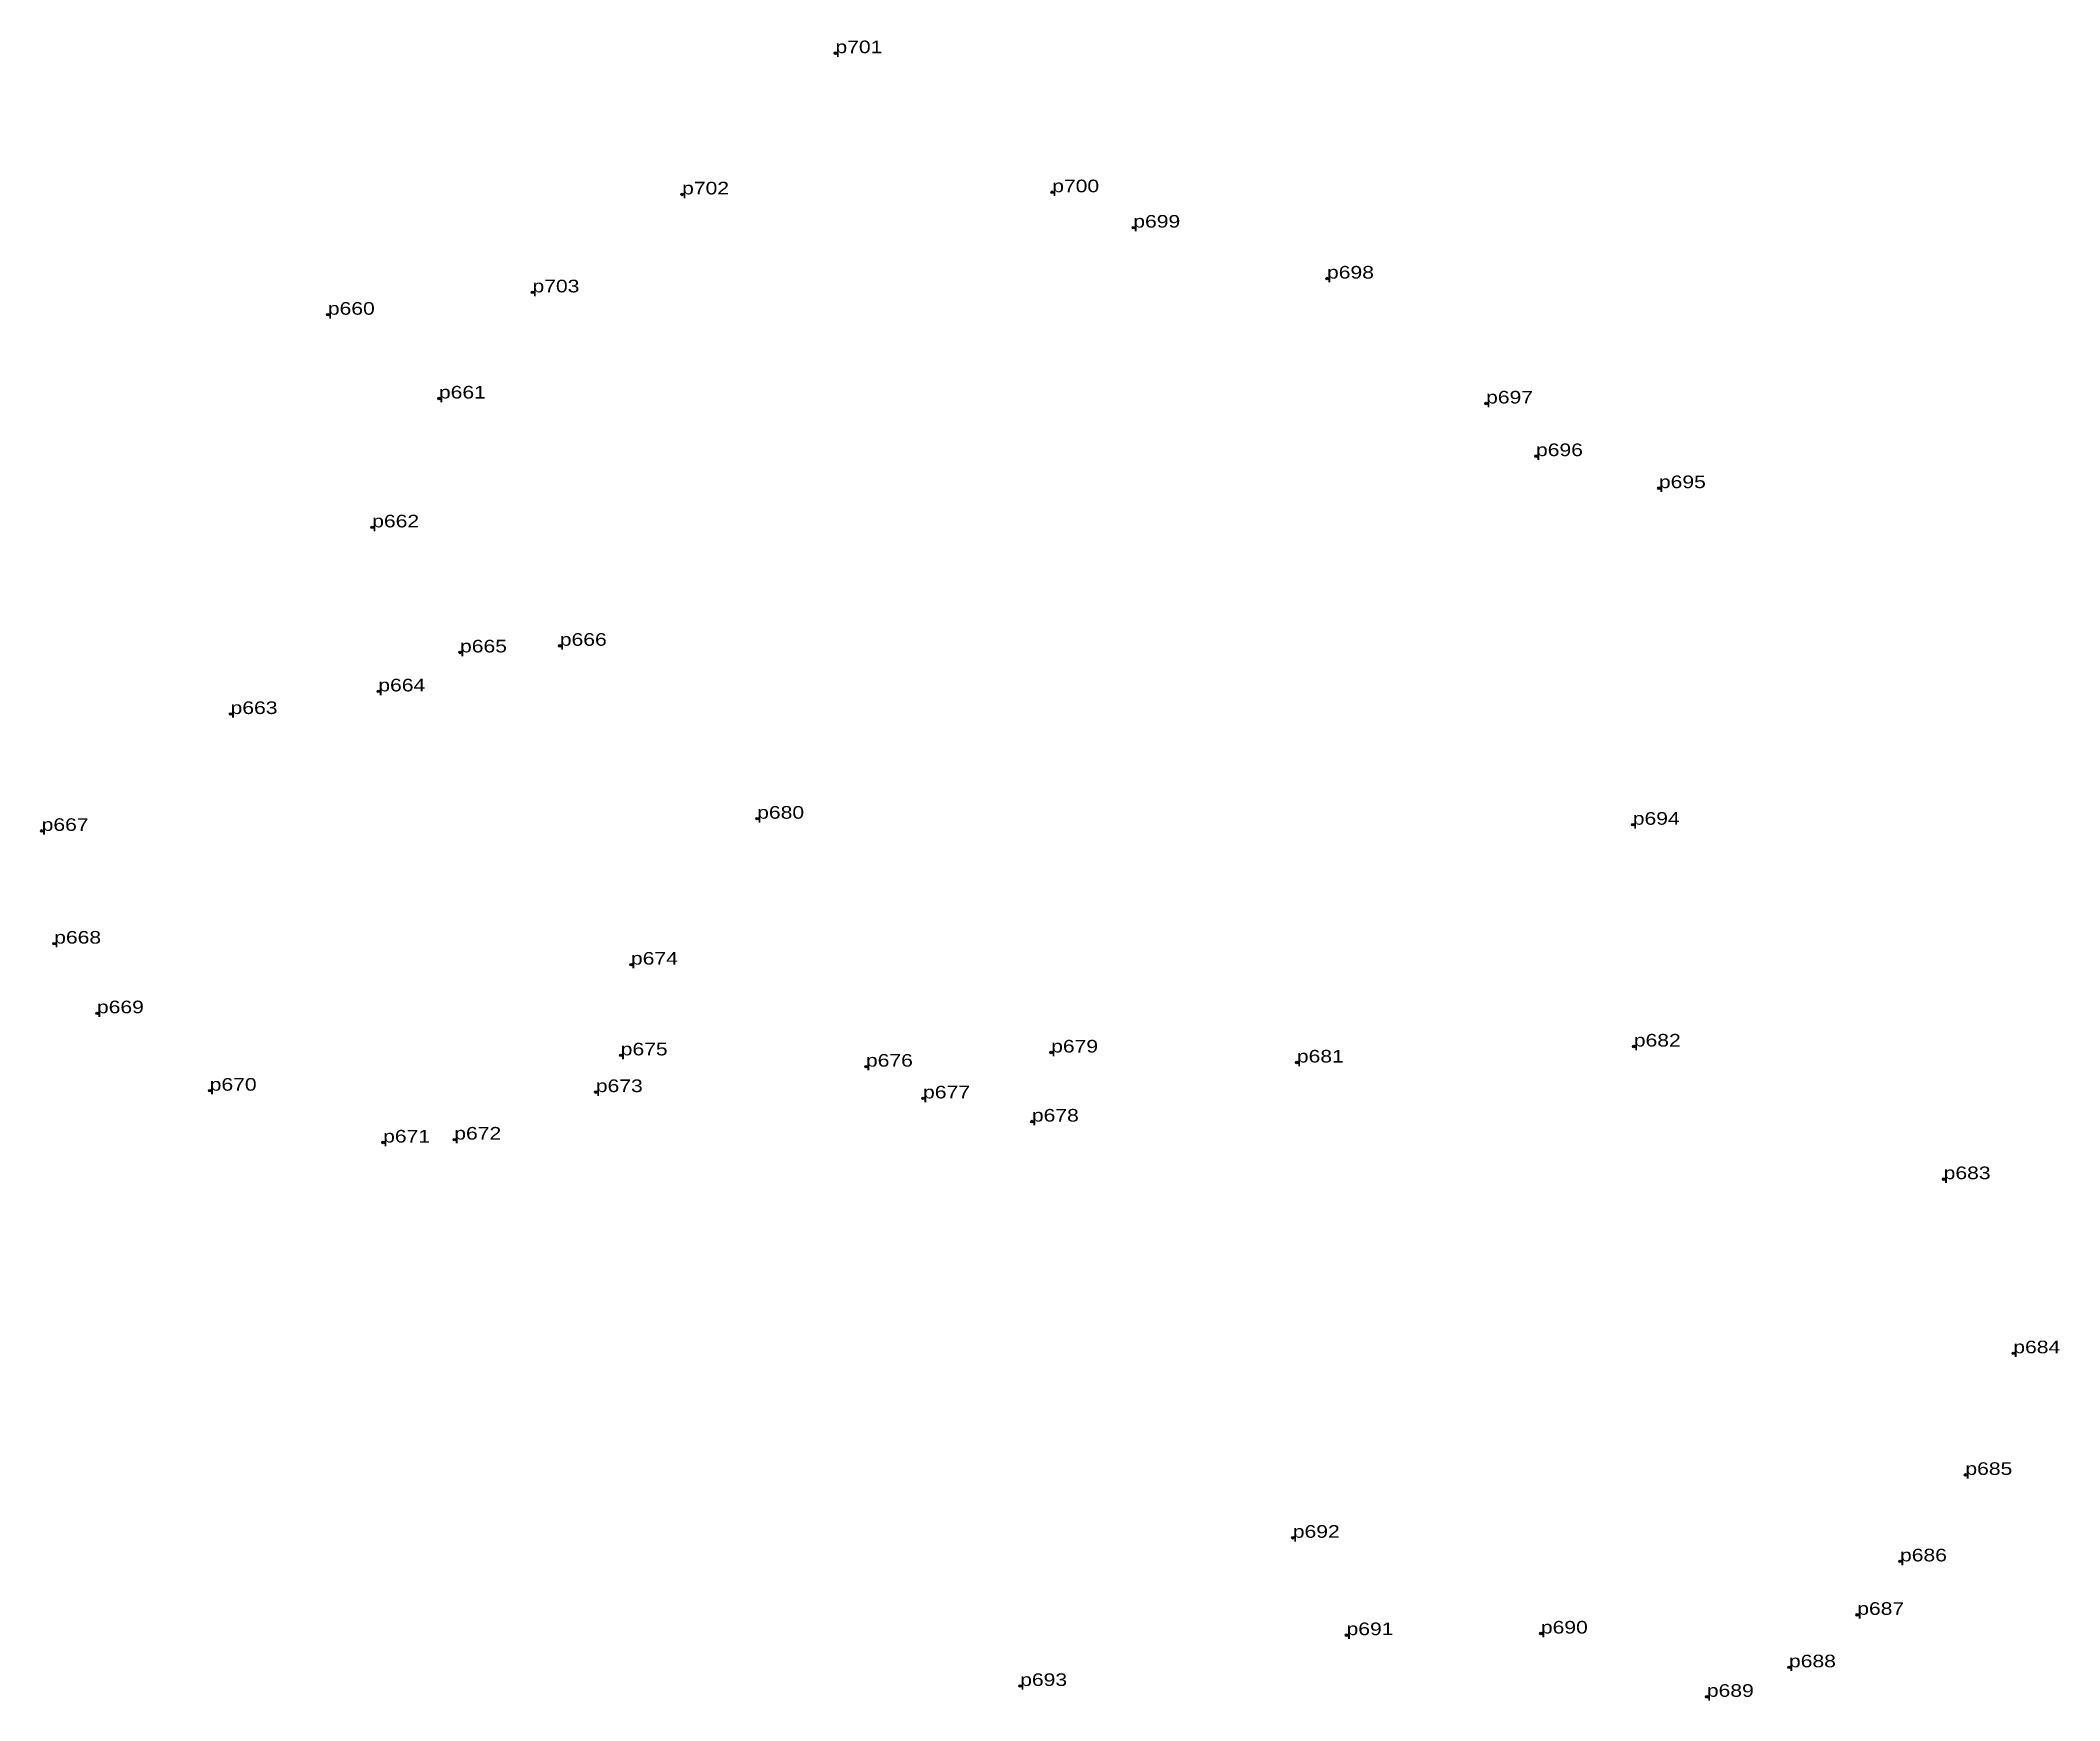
# Model space of a CAD drawing. Header units: metres. Extents: x 543607 to 546308, y 1834524 to 1839461.
# Drawn here: x 546020.3 to 546308.4, y 1834832.7 to 1835069.7 of the extents above; entities that cross this region are included whole.
import ezdxf

# ---------------------------------------------------------------- set-up
doc = ezdxf.new("R2010")
doc.units = ezdxf.units.M
doc.header["$LTSCALE"] = 0.72
doc.header["$PDMODE"] = 32
doc.header["$PDSIZE"] = 0.36
doc.layers.add('12', color=7, linetype='Continuous')
doc.layers.add('7', color=7, linetype='Continuous')

msp = doc.modelspace()

# ---------------------------------------------------------------- texts
at = {"layer": '12', "width": 1.25}
for s, p in [('p701', (546133.71, 1835067.84)), ('p702', (546111.83, 1835047.68)), ('p700', (546164.64, 1835047.99)), ('p699', (546176.21, 1835042.94)), ('p703', (546090.48, 1835033.7)), ('p698', (546203.85, 1835035.67)), ('p660', (546061.28, 1835030.51)), ('p661', (546077.13, 1835018.55)), ('p697', (546226.55, 1835017.84)), ('p696', (546233.67, 1835010.33)), ('p695', (546251.21, 1835005.76)), ('p662', (546067.61, 1835000.16)), ('p665', (546080.14, 1834982.31)), ('p666', (546094.38, 1834983.26)), ('p664', (546068.48, 1834976.75)), ('p663', (546047.4, 1834973.52)), ('p680', (546122.54, 1834958.58)), ('p667', (546020.44, 1834956.84)), ('p694', (546247.48, 1834957.72)), ('p668', (546022.23, 1834940.75)), ('p674', (546104.53, 1834937.75)), ('p669', (546028.33, 1834930.81)), ('p675', (546103.07, 1834924.8)), ('p679', (546164.49, 1834925.21)), ('p681', (546199.55, 1834923.78)), ('p682', (546247.63, 1834926.06)), ('p676', (546138.06, 1834923.19)), ('p670', (546044.42, 1834919.76)), ('p673', (546099.52, 1834919.56)), ('p677', (546146.21, 1834918.66)), ('p678', (546161.74, 1834915.35)), ('p671', (546069.17, 1834912.36)), ('p672', (546079.32, 1834912.78)), ('p683', (546291.84, 1834907.13)), ('p684', (546301.78, 1834882.28)), ('p685', (546294.94, 1834864.92)), ('p692', (546198.97, 1834855.95)), ('p686', (546285.61, 1834852.58)), ('p687', (546279.51, 1834844.95)), ('p691', (546206.64, 1834842.05)), ('p690', (546234.37, 1834842.28)), ('p688', (546269.77, 1834837.46)), ('p693', (546160.07, 1834834.8)), ('p689', (546258.05, 1834833.25))]:
    msp.add_text(s, height=1.8, dxfattribs=at).set_placement(p)

# ---------------------------------------------------------------- linework, layer by layer
at = {"layer": '7'}
for p in [(546133.71, 1835067.84), (546111.83, 1835047.68), (546164.64, 1835047.99), (546176.21, 1835042.94), (546203.85, 1835035.67), (546090.48, 1835033.7), (546061.28, 1835030.51), (546077.13, 1835018.55), (546226.55, 1835017.84), (546233.67, 1835010.33), (546251.21, 1835005.76), (546067.61, 1835000.16), (546094.38, 1834983.26), (546080.14, 1834982.31), (546068.48, 1834976.75), (546047.4, 1834973.52), (546020.44, 1834956.84), (546122.54, 1834958.58), (546247.48, 1834957.72), (546022.23, 1834940.75), (546104.53, 1834937.75), (546028.33, 1834930.81), (546164.49, 1834925.21), (546247.63, 1834926.06), (546103.07, 1834924.8), (546138.06, 1834923.19), (546199.55, 1834923.78), (546044.42, 1834919.76), (546099.52, 1834919.56), (546146.21, 1834918.66), (546161.74, 1834915.35), (546069.17, 1834912.36), (546079.32, 1834912.78), (546291.84, 1834907.13), (546301.78, 1834882.28), (546294.94, 1834864.92), (546198.97, 1834855.95), (546285.61, 1834852.58), (546279.51, 1834844.95), (546206.64, 1834842.05), (546234.37, 1834842.28), (546269.77, 1834837.46), (546160.07, 1834834.8), (546258.05, 1834833.25)]:
    msp.add_point(p, dxfattribs=at)

msp.set_redraw_order([(e.dxf.handle, doc.entitydb.next_handle()) for e in msp.query("TEXT MTEXT ATTDEF DIMENSION ARC_DIMENSION")])  # texts and dimensions are drawn at this point

doc.saveas('drawing.dxf')
